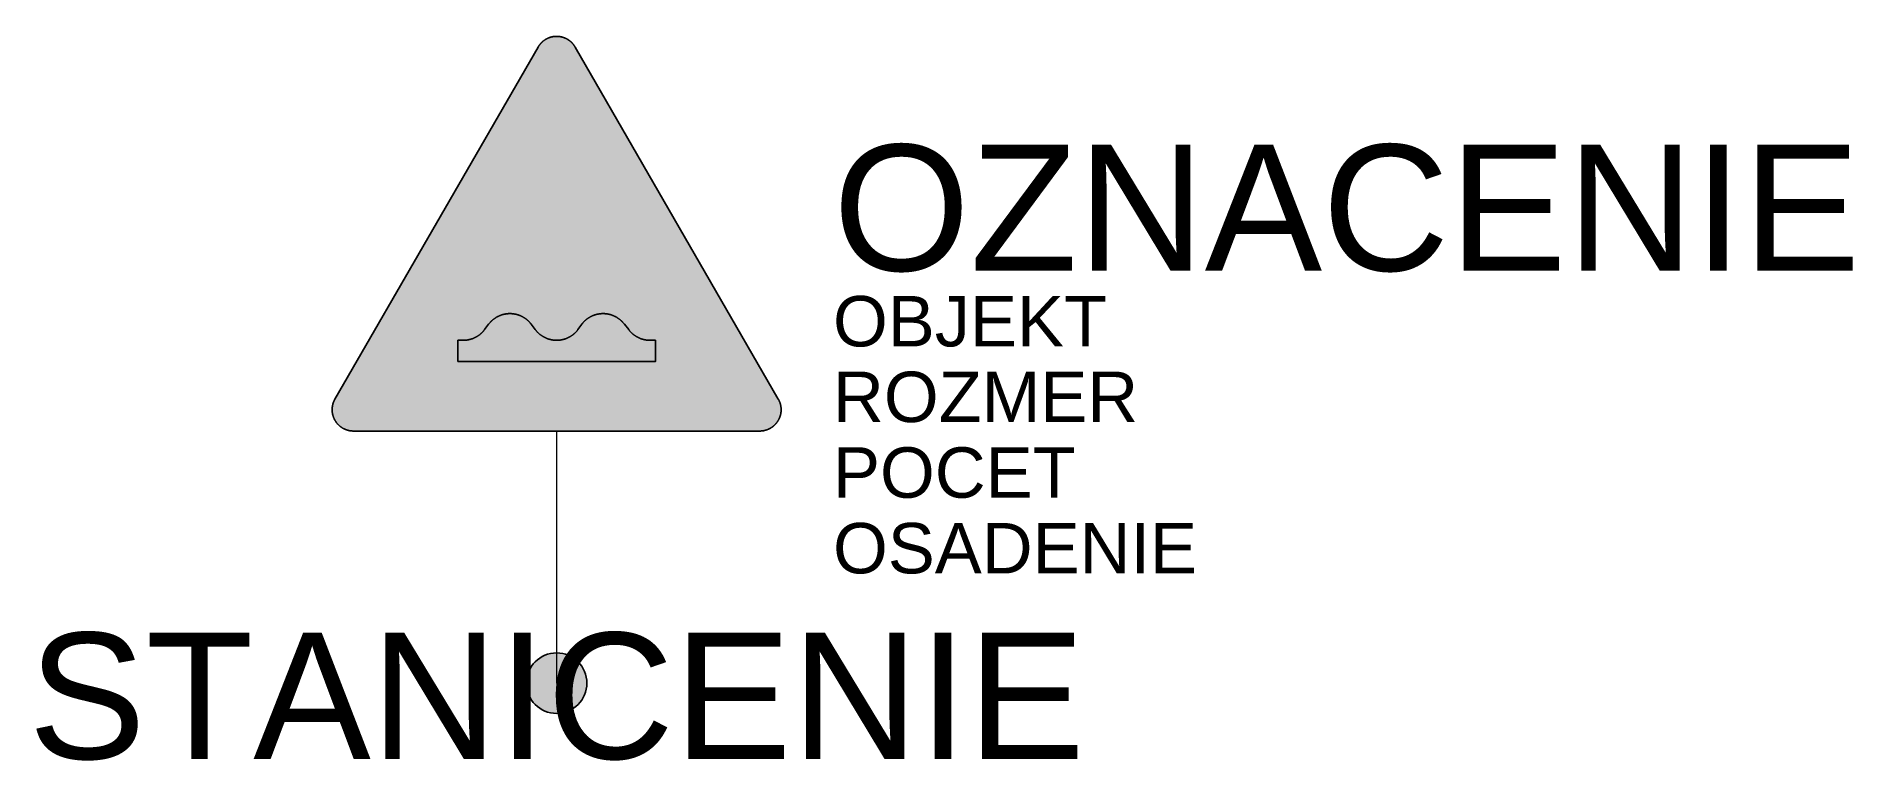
# Model space of a CAD drawing. Header units: metres. Extents: x -10.3 to 25.7, y -1.5 to 12.8.
import ezdxf
from ezdxf.enums import TextEntityAlignment as Align

# ---------------------------------------------------------------- set-up
doc = ezdxf.new("R2010")
doc.units = ezdxf.units.M
doc.layers.get('Defpoints').update_dxf_attribs({"color": 140, "lineweight": 5})
doc.styles.get("Standard").update_dxf_attribs({"font": 'arial.ttf'})

msp = doc.modelspace()

# ---------------------------------------------------------------- hatches: boundary and pattern name
at = {"true_color": 0xf1efea}
msp.add_hatch(color=7, dxfattribs=at).paths.add_polyline_path([(-4.029261, 5.000027), (-4.034526, 5.000048), (-4.039785, 5.000126), (-4.045041, 5.000279), (-4.0503, 5.000507), (-4.055481, 5.00081), (-4.06074, 5.001191), (-4.065921, 5.001572), (-4.071102, 5.002031), (-4.076283, 5.00264), (-4.081467, 5.003249), (-4.086648, 5.003858), (-4.091829, 5.00462), (-4.096935, 5.00546), (-4.102041, 5.006297), (-4.107144, 5.007212), (-4.11225, 5.008202), (-4.117356, 5.00927), (-4.122384, 5.010335), (-4.127415, 5.011556), (-4.132443, 5.012774), (-4.137474, 5.01407), (-4.142502, 5.015441), (-4.147455, 5.016812), (-4.152408, 5.018261), (-4.157361, 5.01986), (-4.162239, 5.021384), (-4.167114, 5.023061), (-4.171992, 5.024813), (-4.176867, 5.026568), (-4.18167, 5.028395), (-4.18647, 5.0303), (-4.19127, 5.032205), (-4.195995, 5.034263), (-4.200795, 5.036321), (-4.205442, 5.038379), (-4.210167, 5.040587), (-4.214817, 5.042798), (-4.219464, 5.045084), (-4.224036, 5.047445), (-4.228608, 5.049884), (-4.23318, 5.052323), (-4.237677, 5.054837), (-4.242171, 5.057429), (-4.24659, 5.060096), (-4.251012, 5.062763), (-4.255431, 5.065505), (-4.259775, 5.068247), (-4.264116, 5.071145), (-4.26846, 5.07404), (-4.272729, 5.07701), (-4.27692, 5.079983), (-4.281111, 5.083106), (-4.285302, 5.086232), (-4.289415, 5.089355), (-4.293531, 5.092631), (-4.297569, 5.09591), (-4.301607, 5.099186), (-4.30557, 5.102615), (-4.309533, 5.106044), (-4.313418, 5.109548), (-4.317228, 5.113055), (-4.321116, 5.116634), (-4.324848, 5.120294), (-4.328583, 5.124026), (-4.332315, 5.127761), (-4.335975, 5.131571), (-4.339554, 5.135381), (-4.343061, 5.139191), (-4.346565, 5.143154), (-4.349994, 5.147039), (-4.353423, 5.151077), (-4.356699, 5.15504), (-4.360053, 5.159078), (-4.363254, 5.163194), (-4.366455, 5.167307), (-4.369578, 5.171498), (-4.372626, 5.175689), (-4.375599, 5.179958), (-4.378569, 5.184149), (-4.381464, 5.188493), (-4.384362, 5.192834), (-4.387104, 5.197178), (-4.389846, 5.201597), (-4.392591, 5.206019), (-4.39518, 5.210438), (-4.397772, 5.214932), (-4.400286, 5.219429), (-4.402725, 5.224001), (-4.405164, 5.228573), (-4.407525, 5.233145), (-4.409811, 5.237792), (-4.412022, 5.242442), (-4.41423, 5.247167), (-4.416366, 5.251814), (-4.418421, 5.256614), (-4.420404, 5.261339), (-4.422384, 5.266139), (-4.424214, 5.270939), (-4.426041, 5.275742), (-4.427871, 5.280617), (-4.429548, 5.285495), (-4.431225, 5.29037), (-4.432824, 5.295248), (-4.434348, 5.300201), (-4.435797, 5.305154), (-4.437243, 5.310182), (-4.438539, 5.315135), (-4.439835, 5.320166), (-4.441131, 5.325194), (-4.442274, 5.330225), (-4.443339, 5.335253), (-4.444407, 5.340359), (-4.445397, 5.345465), (-4.446312, 5.350568), (-4.447227, 5.355674), (-4.447989, 5.360855), (-4.448751, 5.365961), (-4.449435, 5.371142), (-4.450044, 5.376326), (-4.450578, 5.381507), (-4.451037, 5.386688), (-4.451493, 5.391869), (-4.451799, 5.397128), (-4.452102, 5.402309), (-4.45233, 5.407568), (-4.452483, 5.412824), (-4.452636, 5.418083), (-4.452636, 5.423339), (-4.452636, 5.426768), (-4.452561, 5.430275), (-4.452483, 5.433779), (-4.452408, 5.437208), (-4.452255, 5.440715), (-4.452102, 5.444219), (-4.451949, 5.447648), (-4.451721, 5.451152), (-4.451493, 5.454581), (-4.451187, 5.45801), (-4.450884, 5.461517), (-4.450578, 5.464946), (-4.450197, 5.468375), (-4.449816, 5.471804), (-4.449435, 5.475308), (-4.448979, 5.478737), (-4.44852, 5.482166), (-4.448064, 5.485595), (-4.44753, 5.488949), (-4.446921, 5.492378), (-4.446387, 5.495807), (-4.445778, 5.499236), (-4.445169, 5.502587), (-4.444482, 5.506016), (-4.443798, 5.50937), (-4.443036, 5.512799), (-4.442349, 5.516153), (-4.441587, 5.519504), (-4.44075, 5.522858), (-4.43991, 5.526209), (-4.439073, 5.529563), (-4.438158, 5.532917), (-4.437321, 5.536268), (-4.436328, 5.539544), (-4.435416, 5.542898), (-4.434423, 5.546174), (-4.433358, 5.549528), (-4.432368, 5.552804), (-4.4313, 5.55608), (-4.430157, 5.559356), (-4.429014, 5.562635), (-4.427871, 5.565833), (-4.426728, 5.569112), (-4.42551, 5.572388), (-4.424289, 5.575589), (-4.422993, 5.578787), (-4.421775, 5.582066), (-4.420404, 5.585264), (-4.419108, 5.58839), (-4.417737, 5.591591), (-4.416366, 5.594789), (-4.414917, 5.597915), (-4.413468, 5.601116), (-4.412022, 5.604239), (-4.410498, 5.607362), (-4.408974, 5.610488), (-4.40745, 5.613611), (-4.405848, 5.616659), (-4.404249, 5.619785), (-4.40265, 5.622833), (-4.400973, 5.625881), (-4.399371, 5.628929), (-4.397619, 5.631977), (-4.395942, 5.635025), (-0.366591, 12.613952), (-0.364887, 12.616925), (-0.363135, 12.619898), (-0.361305, 12.622868), (-0.359478, 12.625841), (-0.357648, 12.628811), (-0.355743, 12.631709), (-0.353838, 12.634604), (-0.351933, 12.637499), (-0.350028, 12.640394), (-0.348048, 12.643214), (-0.346065, 12.646109), (-0.344085, 12.648929), (-0.342027, 12.651749), (-0.339969, 12.654491), (-0.337911, 12.657311), (-0.335778, 12.660053), (-0.333645, 12.662798), (-0.331512, 12.665465), (-0.329379, 12.668207), (-0.327168, 12.670874), (-0.324957, 12.673541), (-0.322749, 12.676208), (-0.320538, 12.6788), (-0.318252, 12.681389), (-0.315966, 12.683981), (-0.31368, 12.686573), (-0.311319, 12.689087), (-0.308955, 12.691676), (-0.306594, 12.694115), (-0.304233, 12.696629), (-0.301794, 12.699146), (-0.299355, 12.701582), (-0.296916, 12.704021), (-0.294402, 12.706385), (-0.291963, 12.708821), (-0.289449, 12.711185), (-0.286935, 12.713546), (-0.284343, 12.715832), (-0.281754, 12.718196), (-0.279237, 12.720482), (-0.27657, 12.72269), (-0.273981, 12.724976), (-0.271314, 12.727187), (-0.268647, 12.729395), (-0.26598, 12.731606), (-0.263313, 12.733739), (-0.260568, 12.735872), (-0.257826, 12.738008), (-0.255084, 12.740141), (-0.252339, 12.742199), (-0.249519, 12.744254), (-0.246702, 12.746237), (-0.243882, 12.748295), (-0.241062, 12.750275), (-0.238167, 12.752255), (-0.235272, 12.75416), (-0.232374, 12.756065), (-0.229479, 12.75797), (-0.226584, 12.759875), (-0.223611, 12.761705), (-0.220641, 12.763535), (-0.217668, 12.765287), (-0.214698, 12.767114), (-0.211725, 12.768869), (-0.208677, 12.770543), (-0.205629, 12.772298), (-0.202581, 12.773972), (-0.199533, 12.775574), (-0.196485, 12.777251), (-0.193362, 12.77885), (-0.190236, 12.780374), (-0.187188, 12.781973), (-0.184065, 12.783497), (-0.180939, 12.784946), (-0.177741, 12.78647), (-0.174615, 12.787841), (-0.171492, 12.78929), (-0.168291, 12.790661), (-0.16509, 12.792032), (-0.161889, 12.793403), (-0.158691, 12.794699), (-0.15549, 12.795995), (-0.152289, 12.797213), (-0.149013, 12.798434), (-0.145812, 12.799652), (-0.142536, 12.800873), (-0.13926, 12.802016), (-0.135981, 12.803081), (-0.132705, 12.804224), (-0.129429, 12.805292), (-0.126153, 12.806357), (-0.122877, 12.80735), (-0.119523, 12.80834), (-0.116247, 12.80933), (-0.112893, 12.810245), (-0.109542, 12.81116), (-0.106263, 12.811997), (-0.102912, 12.812912), (-0.099558, 12.813674), (-0.096207, 12.814511), (-0.092778, 12.815273), (-0.089424, 12.816035), (-0.08607, 12.816722), (-0.082641, 12.817406), (-0.07929, 12.818093), (-0.075861, 12.818702), (-0.072507, 12.819311), (-0.069078, 12.819923), (-0.065649, 12.820454), (-0.06222, 12.820988), (-0.058791, 12.821447), (-0.055362, 12.821903), (-0.051933, 12.822359), (-0.048504, 12.822818), (-0.045075, 12.823199), (-0.041646, 12.823502), (-0.038142, 12.823883), (-0.034713, 12.824189), (-0.031284, 12.824417), (-0.027777, 12.824645), (-0.024348, 12.824876), (-0.020844, 12.825026), (-0.017415, 12.825257), (-0.013911, 12.825332), (-0.010482, 12.825485), (-0.006975, 12.82556), (-0.003471, 12.82556), (-0.000042, 12.82556), (0.003465, 12.82556), (0.006969, 12.82556), (0.010398, 12.825485), (0.013902, 12.825332), (0.017409, 12.825257), (0.020838, 12.825026), (0.024342, 12.824876), (0.027771, 12.824645), (0.0312, 12.824417), (0.034707, 12.824189), (0.038136, 12.823883), (0.041565, 12.823502), (0.045069, 12.823199), (0.048498, 12.822818), (0.051927, 12.822359), (0.055356, 12.821903), (0.058785, 12.821447), (0.062214, 12.820988), (0.065643, 12.820454), (0.069072, 12.819923), (0.072426, 12.819311), (0.075855, 12.818702), (0.079284, 12.818093), (0.082635, 12.817406), (0.086064, 12.816722), (0.089418, 12.816035), (0.092769, 12.815273), (0.096123, 12.814511), (0.099477, 12.813674), (0.102828, 12.812912), (0.106182, 12.811997), (0.109533, 12.81116), (0.112887, 12.810245), (0.116241, 12.80933), (0.119517, 12.80834), (0.122868, 12.80735), (0.126147, 12.806357), (0.129423, 12.805292), (0.132699, 12.804224), (0.135975, 12.803081), (0.139251, 12.802016), (0.14253, 12.800873), (0.145728, 12.799652), (0.149007, 12.798434), (0.152205, 12.797213), (0.155484, 12.795995), (0.158682, 12.794699), (0.161883, 12.793403), (0.165084, 12.792032), (0.168207, 12.790661), (0.171408, 12.78929), (0.174609, 12.787841), (0.177732, 12.78647), (0.180858, 12.784946), (0.183981, 12.783497), (0.187107, 12.781973), (0.19023, 12.780374), (0.193353, 12.77885), (0.196401, 12.777251), (0.199449, 12.775574), (0.202575, 12.773972), (0.205623, 12.772298), (0.208593, 12.770543), (0.211641, 12.768869), (0.214689, 12.767114), (0.217662, 12.765287), (0.220635, 12.763535), (0.223605, 12.761705), (0.2265, 12.759875), (0.229473, 12.75797), (0.232368, 12.756065), (0.235263, 12.75416), (0.238161, 12.752255), (0.240978, 12.750275), (0.243876, 12.748295), (0.246693, 12.746237), (0.249438, 12.744254), (0.252258, 12.742199), (0.255, 12.740141), (0.25782, 12.738008), (0.260562, 12.735872), (0.263229, 12.733739), (0.265974, 12.731606), (0.268641, 12.729395), (0.271308, 12.727187), (0.273897, 12.724976), (0.276564, 12.72269), (0.279156, 12.720482), (0.281745, 12.718196), (0.284337, 12.715832), (0.286851, 12.713546), (0.289443, 12.711185), (0.291957, 12.708821), (0.294396, 12.706385), (0.29691, 12.704021), (0.299349, 12.701582), (0.301788, 12.699146), (0.304149, 12.696629), (0.306588, 12.694115), (0.308949, 12.691676), (0.311313, 12.689087), (0.313599, 12.686573), (0.31596, 12.683981), (0.318246, 12.681389), (0.320457, 12.6788), (0.322743, 12.676208), (0.324951, 12.673541), (0.327162, 12.670874), (0.32937, 12.668207), (0.331506, 12.665465), (0.333639, 12.662798), (0.335772, 12.660053), (0.337905, 12.657311), (0.339963, 12.654491), (0.342021, 12.651749), (0.344001, 12.648929), (0.346059, 12.646109), (0.348039, 12.643214), (0.349944, 12.640394), (0.351927, 12.637499), (0.353832, 12.634604), (0.355737, 12.631709), (0.357564, 12.628811), (0.359469, 12.625841), (0.361299, 12.622868), (0.363051, 12.619898), (0.364881, 12.616925), (0.366558, 12.613877), (4.395909, 5.635025), (4.397613, 5.631977), (4.39929, 5.628929), (4.400967, 5.625881), (4.402641, 5.622833), (4.404243, 5.619785), (4.405842, 5.616659), (4.407444, 5.613611), (4.408968, 5.610488), (4.410492, 5.607362), (4.412016, 5.604239), (4.413462, 5.601116), (4.414911, 5.597915), (4.416282, 5.594789), (4.417731, 5.591591), (4.419102, 5.58839), (4.420398, 5.585264), (4.421691, 5.582066), (4.422987, 5.578787), (4.424283, 5.575589), (4.425501, 5.572388), (4.426722, 5.569112), (4.427865, 5.565833), (4.429008, 5.562635), (4.430151, 5.559356), (4.431216, 5.55608), (4.432284, 5.552804), (4.433352, 5.549528), (4.434342, 5.546174), (4.435332, 5.542898), (4.436322, 5.539544), (4.437237, 5.536268), (4.438152, 5.532917), (4.439067, 5.529563), (4.439904, 5.526209), (4.440741, 5.522858), (4.441503, 5.519504), (4.442265, 5.516153), (4.443027, 5.512799), (4.443714, 5.50937), (4.444476, 5.506016), (4.445085, 5.502587), (4.445772, 5.499236), (4.446306, 5.495807), (4.446915, 5.492378), (4.447449, 5.488949), (4.44798, 5.485595), (4.448514, 5.482166), (4.448973, 5.478737), (4.449354, 5.475308), (4.44981, 5.471804), (4.450191, 5.468375), (4.450572, 5.464946), (4.450878, 5.461517), (4.451181, 5.45801), (4.451409, 5.454581), (4.45164, 5.451152), (4.451868, 5.447648), (4.452096, 5.444219), (4.452249, 5.440715), (4.452324, 5.437208), (4.452477, 5.433779), (4.452552, 5.430275), (4.452552, 5.426768), (4.452552, 5.423339), (4.452552, 5.418083), (4.452477, 5.412824), (4.452324, 5.407568), (4.452096, 5.402309), (4.45179, 5.397128), (4.451409, 5.391869), (4.451028, 5.386688), (4.450497, 5.381507), (4.449963, 5.376326), (4.449354, 5.371142), (4.448667, 5.365961), (4.44798, 5.360855), (4.447143, 5.355674), (4.446306, 5.350568), (4.445391, 5.345465), (4.444401, 5.340359), (4.443333, 5.335253), (4.44219, 5.330225), (4.441047, 5.325194), (4.439829, 5.320166), (4.438533, 5.315135), (4.437162, 5.310182), (4.435788, 5.305154), (4.434264, 5.300201), (4.43274, 5.295248), (4.431141, 5.29037), (4.429542, 5.285495), (4.427787, 5.280617), (4.426035, 5.275742), (4.424208, 5.270939), (4.422303, 5.266139), (4.420398, 5.261339), (4.41834, 5.256614), (4.416282, 5.251814), (4.414149, 5.247167), (4.412016, 5.242442), (4.40973, 5.237792), (4.407444, 5.233145), (4.405158, 5.228573), (4.402719, 5.224001), (4.40028, 5.219429), (4.397766, 5.214932), (4.395174, 5.210438), (4.392507, 5.206019), (4.38984, 5.201597), (4.387098, 5.197178), (4.384278, 5.192834), (4.381458, 5.188493), (4.378563, 5.184149), (4.37559, 5.179958), (4.37262, 5.175689), (4.369494, 5.171498), (4.366371, 5.167307), (4.363248, 5.163194), (4.359969, 5.159078), (4.356693, 5.15504), (4.353417, 5.151077), (4.349988, 5.147039), (4.346559, 5.143154), (4.343055, 5.139191), (4.339548, 5.135381), (4.335966, 5.131571), (4.332309, 5.127761), (4.328577, 5.124026), (4.324842, 5.120294), (4.321107, 5.116634), (4.317222, 5.113055), (4.313412, 5.109548), (4.309449, 5.106044), (4.305564, 5.102615), (4.301526, 5.099186), (4.297563, 5.09591), (4.293525, 5.092631), (4.289409, 5.089355), (4.285293, 5.086232), (4.281102, 5.083106), (4.276911, 5.079983), (4.272645, 5.07701), (4.268379, 5.07404), (4.26411, 5.071145), (4.259766, 5.068247), (4.255425, 5.065505), (4.251003, 5.062763), (4.246584, 5.060096), (4.242165, 5.057429), (4.237668, 5.054837), (4.233174, 5.052323), (4.228602, 5.049884), (4.22403, 5.047445), (4.21938, 5.045084), (4.214808, 5.042798), (4.210161, 5.040587), (4.205436, 5.038379), (4.200711, 5.036321), (4.195989, 5.034263), (4.191264, 5.032205), (4.186464, 5.0303), (4.181661, 5.028395), (4.176861, 5.026568), (4.171986, 5.024813), (4.167108, 5.023061), (4.16223, 5.021384), (4.157277, 5.01986), (4.152402, 5.018261), (4.147449, 5.016812), (4.142418, 5.015441), (4.137465, 5.01407), (4.132437, 5.012774), (4.127409, 5.011556), (4.122378, 5.010335), (4.117272, 5.00927), (4.112244, 5.008202), (4.107138, 5.007212), (4.102032, 5.006297), (4.096929, 5.00546), (4.091745, 5.00462), (4.086642, 5.003858), (4.081458, 5.003249), (4.076277, 5.00264), (4.071096, 5.002031), (4.065915, 5.001572), (4.060656, 5.001191), (4.055475, 5.00081), (4.050216, 5.000507), (4.045035, 5.000279), (4.039779, 5.000126), (4.03452, 5.000048), (4.029261, 4.999973)])
at = {"true_color": 0x9b9b9b}
h = msp.add_hatch(color=253, dxfattribs=at)
h.paths.add_polyline_path([(-4.029261, 5.158775), (-4.036128, 5.15885), (-4.042908, 5.159078), (-4.049613, 5.159537), (-4.056321, 5.160068), (-4.063026, 5.16083), (-4.069578, 5.161823), (-4.076133, 5.162888), (-4.08261, 5.164109), (-4.089009, 5.16548), (-4.095411, 5.167079), (-4.101735, 5.168756), (-4.107984, 5.170661), (-4.114155, 5.172641), (-4.120251, 5.174777), (-4.126272, 5.177063), (-4.13229, 5.179499), (-4.138158, 5.182091), (-4.144026, 5.184833), (-4.149741, 5.187653), (-4.155381, 5.190701), (-4.161018, 5.193827), (-4.166505, 5.197025), (-4.171914, 5.200454), (-4.177248, 5.203961), (-4.182432, 5.207543), (-4.187613, 5.211275), (-4.192641, 5.215163), (-4.197594, 5.219201), (-4.202472, 5.223239), (-4.207197, 5.227505), (-4.211844, 5.231774), (-4.216341, 5.236268), (-4.220835, 5.240765), (-4.225104, 5.245412), (-4.22937, 5.250215), (-4.233486, 5.255015), (-4.237446, 5.259968), (-4.241334, 5.264996), (-4.245066, 5.270177), (-4.248648, 5.275436), (-4.252155, 5.280695), (-4.255584, 5.286104), (-4.258782, 5.291666), (-4.261908, 5.297228), (-4.264956, 5.302868), (-4.267776, 5.308658), (-4.270518, 5.314451), (-4.27311, 5.320319), (-4.275546, 5.326337), (-4.277832, 5.332358), (-4.279968, 5.338454), (-4.281948, 5.344625), (-4.283853, 5.350874), (-4.28553, 5.357198), (-4.287129, 5.3636), (-4.2885, 5.369999), (-4.289721, 5.376476), (-4.290864, 5.383031), (-4.291779, 5.389661), (-4.292541, 5.396288), (-4.293072, 5.402996), (-4.293531, 5.409701), (-4.293759, 5.416481), (-4.293912, 5.423339), (-4.293834, 5.425475), (-4.293834, 5.427683), (-4.293834, 5.429816), (-4.293759, 5.432027), (-4.293684, 5.43416), (-4.293531, 5.436371), (-4.293453, 5.438504), (-4.293303, 5.440715), (-4.29315, 5.442848), (-4.292997, 5.445056), (-4.292769, 5.447192), (-4.292616, 5.449325), (-4.292388, 5.451458), (-4.29216, 5.453669), (-4.291854, 5.455802), (-4.291626, 5.457935), (-4.29132, 5.460068), (-4.291017, 5.462201), (-4.290711, 5.464337), (-4.29033, 5.46647), (-4.289949, 5.468603), (-4.289568, 5.470736), (-4.289187, 5.472869), (-4.288806, 5.475005), (-4.28835, 5.477138), (-4.287891, 5.479196), (-4.287435, 5.481329), (-4.286976, 5.483462), (-4.286445, 5.48552), (-4.285911, 5.487653), (-4.285377, 5.489711), (-4.284843, 5.491769), (-4.284309, 5.493902), (-4.2837, 5.49596), (-4.283091, 5.498015), (-4.282482, 5.500073), (-4.281873, 5.502206), (-4.281186, 5.504264), (-4.280499, 5.506247), (-4.279815, 5.508302), (-4.279128, 5.51036), (-4.278444, 5.512418), (-4.277682, 5.514476), (-4.27692, 5.516456), (-4.276158, 5.518514), (-4.275396, 5.520494), (-4.274556, 5.522477), (-4.273719, 5.524535), (-4.272879, 5.526515), (-4.272042, 5.528495), (-4.271205, 5.530478), (-4.27029, 5.532458), (-4.269375, 5.534441), (-4.26846, 5.536346), (-4.267545, 5.538326), (-4.266633, 5.540306), (-4.26564, 5.542211), (-4.26465, 5.544194), (-4.26366, 5.546099), (-4.26267, 5.548004), (-4.261602, 5.549909), (-4.260537, 5.551814), (-4.259469, 5.553719), (-4.258401, 5.555624), (-0.229092, 12.534575), (-0.22689, 12.538364), (-0.224604, 12.542096), (-0.22224, 12.545831), (-0.219801, 12.549488), (-0.217365, 12.553145), (-0.214773, 12.556727), (-0.212259, 12.560231), (-0.209592, 12.563738), (-0.206925, 12.567167), (-0.20418, 12.570518), (-0.201363, 12.573872), (-0.198543, 12.577148), (-0.195648, 12.580349), (-0.192675, 12.58355), (-0.189702, 12.586673), (-0.186654, 12.589721), (-0.183606, 12.592769), (-0.180483, 12.595742), (-0.177282, 12.598637), (-0.174081, 12.601457), (-0.170805, 12.604277), (-0.167529, 12.607019), (-0.164175, 12.609761), (-0.160824, 12.612353), (-0.157395, 12.614945), (-0.153888, 12.617459), (-0.150384, 12.619898), (-0.14688, 12.622334), (-0.143298, 12.624698), (-0.139641, 12.626984), (-0.135981, 12.629192), (-0.132324, 12.631403), (-0.128592, 12.633461), (-0.124782, 12.635519), (-0.121047, 12.637499), (-0.117162, 12.639479), (-0.113352, 12.641309), (-0.109464, 12.643139), (-0.105501, 12.644891), (-0.101616, 12.646568), (-0.097578, 12.648167), (-0.093615, 12.649691), (-0.089577, 12.651215), (-0.085539, 12.652664), (-0.081423, 12.653957), (-0.077307, 12.655253), (-0.073194, 12.656474), (-0.069078, 12.657692), (-0.064887, 12.65876), (-0.060696, 12.659825), (-0.05643, 12.66074), (-0.052239, 12.661655), (-0.04797, 12.662492), (-0.043704, 12.663179), (-0.03936, 12.663863), (-0.035094, 12.664475), (-0.03075, 12.665006), (-0.026406, 12.66554), (-0.021987, 12.665921), (-0.017643, 12.666227), (-0.013224, 12.66653), (-0.00888, 12.666683), (-0.004461, 12.666761), (-0.000042, 12.666836), (0.004377, 12.666761), (0.008799, 12.666683), (0.013218, 12.66653), (0.017637, 12.666227), (0.021981, 12.665921), (0.026325, 12.66554), (0.030666, 12.665006), (0.03501, 12.664475), (0.039354, 12.663863), (0.04362, 12.663179), (0.047889, 12.662492), (0.052155, 12.661655), (0.056424, 12.66074), (0.060615, 12.659825), (0.064881, 12.65876), (0.068997, 12.657692), (0.073188, 12.656474), (0.077301, 12.655253), (0.081417, 12.653957), (0.08553, 12.652664), (0.089571, 12.651215), (0.093609, 12.649691), (0.097572, 12.648167), (0.101532, 12.646568), (0.105495, 12.644891), (0.109458, 12.643139), (0.113343, 12.641309), (0.117153, 12.639479), (0.120963, 12.637499), (0.124773, 12.635519), (0.128583, 12.633461), (0.132243, 12.631403), (0.135975, 12.629192), (0.139632, 12.626984), (0.143214, 12.624698), (0.146796, 12.622334), (0.150378, 12.619898), (0.153882, 12.617459), (0.157311, 12.614945), (0.16074, 12.612353), (0.164169, 12.609761), (0.167523, 12.607019), (0.170799, 12.604277), (0.174075, 12.601457), (0.177276, 12.598637), (0.180477, 12.595742), (0.1836, 12.592769), (0.186648, 12.589721), (0.189696, 12.586673), (0.192669, 12.58355), (0.195639, 12.580349), (0.198537, 12.577148), (0.201354, 12.573872), (0.204174, 12.570518), (0.206919, 12.567167), (0.209586, 12.563738), (0.212253, 12.560231), (0.214842, 12.556727), (0.217356, 12.553145), (0.219795, 12.549488), (0.222234, 12.545831), (0.224595, 12.542096), (0.226881, 12.538364), (0.229167, 12.534554), (4.258443, 5.555651), (4.259463, 5.553719), (4.260528, 5.551814), (4.261596, 5.549909), (4.262664, 5.548004), (4.263654, 5.546099), (4.264644, 5.544194), (4.265634, 5.542211), (4.266549, 5.540306), (4.267539, 5.538326), (4.268454, 5.536346), (4.269369, 5.534441), (4.270284, 5.532458), (4.271196, 5.530478), (4.272036, 5.528495), (4.272873, 5.526515), (4.273713, 5.524535), (4.27455, 5.522477), (4.275312, 5.520494), (4.276149, 5.518514), (4.276911, 5.516456), (4.277673, 5.514476), (4.27836, 5.512418), (4.279122, 5.51036), (4.279809, 5.508302), (4.280493, 5.506247), (4.28118, 5.504264), (4.281789, 5.502206), (4.282476, 5.500073), (4.283085, 5.498015), (4.283694, 5.49596), (4.284228, 5.493902), (4.284837, 5.491769), (4.285371, 5.489711), (4.285905, 5.487653), (4.286436, 5.48552), (4.286895, 5.483462), (4.287429, 5.481329), (4.287885, 5.479196), (4.288341, 5.477138), (4.288722, 5.475005), (4.289181, 5.472869), (4.289562, 5.470736), (4.289943, 5.468603), (4.290324, 5.46647), (4.290627, 5.464337), (4.290933, 5.462201), (4.291239, 5.460068), (4.291542, 5.457935), (4.291848, 5.455802), (4.292076, 5.453669), (4.292304, 5.451458), (4.292532, 5.449325), (4.292763, 5.447192), (4.292913, 5.445056), (4.293144, 5.442848), (4.293294, 5.440715), (4.293372, 5.438504), (4.293525, 5.436371), (4.2936, 5.43416), (4.293675, 5.432027), (4.293753, 5.429816), (4.293828, 5.427683), (4.293828, 5.425475), (4.293828, 5.423339), (4.293753, 5.416481), (4.293525, 5.409701), (4.293066, 5.402996), (4.292457, 5.396288), (4.291695, 5.389661), (4.29078, 5.383031), (4.289715, 5.376476), (4.288494, 5.369999), (4.287048, 5.3636), (4.285524, 5.357198), (4.283769, 5.350874), (4.281942, 5.344625), (4.279959, 5.338454), (4.277751, 5.332358), (4.275465, 5.326337), (4.273026, 5.320319), (4.270434, 5.314451), (4.267767, 5.308658), (4.264872, 5.302868), (4.261902, 5.297228), (4.258776, 5.291666), (4.2555, 5.286104), (4.252146, 5.280695), (4.248642, 5.275436), (4.24506, 5.270177), (4.24125, 5.264996), (4.23744, 5.259968), (4.233402, 5.255015), (4.229286, 5.250215), (4.225095, 5.245412), (4.220754, 5.240765), (4.216332, 5.236268), (4.211838, 5.231774), (4.207188, 5.227505), (4.202388, 5.223239), (4.197588, 5.219201), (4.192635, 5.215163), (4.187529, 5.211275), (4.182423, 5.207543), (4.177167, 5.203961), (4.171833, 5.200454), (4.166421, 5.197025), (4.160937, 5.193827), (4.155372, 5.190701), (4.149735, 5.187653), (4.143942, 5.184833), (4.138152, 5.182091), (4.132284, 5.179499), (4.126266, 5.177063), (4.120245, 5.174777), (4.114149, 5.172641), (4.107978, 5.170661), (4.101729, 5.168756), (4.095405, 5.167079), (4.089003, 5.16548), (4.082601, 5.164109), (4.076124, 5.162888), (4.069572, 5.161823), (4.062942, 5.16083), (4.056312, 5.160068), (4.049607, 5.159537), (4.042902, 5.159078), (4.036119, 5.15885), (4.029261, 5.158775)])
h.paths.add_polyline_path([(-3.11268, 5.952527), (0.000015, 11.34395), (3.112755, 5.952527)], flags=16)
msp.add_hatch(color=253, dxfattribs=at).paths.add_polyline_path([(-1.957902, 6.37586), (-1.957902, 6.799193), (-1.852068, 6.799193), (-1.84431, 6.799208), (-1.836537, 6.799361), (-1.828764, 6.799664), (-1.820994, 6.800045), (-1.813296, 6.800579), (-1.805523, 6.801188), (-1.797828, 6.80195), (-1.790208, 6.80279), (-1.782513, 6.80378), (-1.774893, 6.804845), (-1.767348, 6.805988), (-1.759728, 6.807284), (-1.752183, 6.808655), (-1.744716, 6.810179), (-1.737174, 6.811781), (-1.729704, 6.813458), (-1.722315, 6.815285), (-1.714923, 6.817268), (-1.707531, 6.819248), (-1.700217, 6.821381), (-1.692978, 6.823667), (-1.685661, 6.826031), (-1.6785, 6.828467), (-1.671336, 6.830984), (-1.664172, 6.833651), (-1.657086, 6.836393), (-1.65, 6.839288), (-1.642989, 6.842183), (-1.636056, 6.845231), (-1.62912, 6.848432), (-1.622262, 6.851633), (-1.615482, 6.854987), (-1.608699, 6.858491), (-1.601919, 6.861995), (-1.595289, 6.865655), (-1.588659, 6.869387), (-1.582107, 6.873197), (-1.575552, 6.87716), (-1.569075, 6.881198), (-1.562676, 6.885314), (-1.556349, 6.889505), (-1.550103, 6.893771), (-1.543854, 6.89819), (-1.53768, 6.902687), (-1.531584, 6.907259), (-1.525566, 6.911906), (-1.519545, 6.916709), (-1.513677, 6.921509), (-1.507812, 6.926462), (-1.502019, 6.93149), (-1.496304, 6.936596), (-1.490667, 6.941777), (-1.485102, 6.947111), (-1.479618, 6.952445), (-1.474206, 6.957932), (-1.468797, 6.963494), (-1.463538, 6.969134), (-1.458357, 6.974849), (-1.453176, 6.980639), (-1.448145, 6.986507), (-1.443192, 6.99245), (-1.438317, 6.998471), (-1.433517, 7.004642), (-1.428792, 7.010816), (-1.349358, 7.116692), (-1.344666, 7.12283), (-1.339866, 7.129001), (-1.334988, 7.135022), (-1.330035, 7.140965), (-1.324932, 7.146908), (-1.319826, 7.152698), (-1.314645, 7.158413), (-1.309386, 7.164053), (-1.303977, 7.16954), (-1.298565, 7.175027), (-1.293078, 7.180361), (-1.287516, 7.185695), (-1.281879, 7.190876), (-1.276164, 7.195982), (-1.270371, 7.20101), (-1.264503, 7.205963), (-1.258638, 7.210841), (-1.252617, 7.215563), (-1.246596, 7.220213), (-1.2405, 7.224785), (-1.234329, 7.229279), (-1.22808, 7.233701), (-1.221831, 7.237967), (-1.215432, 7.242233), (-1.20903, 7.246349), (-1.202631, 7.250312), (-1.196076, 7.254275), (-1.189524, 7.258085), (-1.182894, 7.261817), (-1.176189, 7.265474), (-1.169484, 7.269056), (-1.162701, 7.272485), (-1.155918, 7.275839), (-1.14906, 7.27904), (-1.142127, 7.282238), (-1.135116, 7.285286), (-1.128105, 7.288259), (-1.121097, 7.291079), (-1.114008, 7.293821), (-1.106847, 7.296488), (-1.099683, 7.29908), (-1.092444, 7.301519), (-1.085205, 7.303805), (-1.077891, 7.306091), (-1.070574, 7.308224), (-1.06326, 7.310282), (-1.055868, 7.312187), (-1.048401, 7.314014), (-1.040934, 7.315691), (-1.033467, 7.31729), (-1.025997, 7.318814), (-1.018455, 7.320188), (-1.010835, 7.321481), (-1.003215, 7.322702), (-0.995595, 7.323767), (-0.987975, 7.324682), (-0.980277, 7.325522), (-0.972582, 7.326284), (-0.964887, 7.326893), (-0.957189, 7.327427), (-0.949416, 7.327808), (-0.941646, 7.328111), (-0.933873, 7.328264), (-0.9261, 7.328339), (-0.918252, 7.328264), (-0.910479, 7.328111), (-0.902706, 7.327808), (-0.894933, 7.327427), (-0.887238, 7.326893), (-0.879543, 7.326284), (-0.871845, 7.325522), (-0.86415, 7.324682), (-0.85653, 7.323767), (-0.84891, 7.322702), (-0.84129, 7.321481), (-0.833745, 7.320188), (-0.826125, 7.318814), (-0.818658, 7.31729), (-0.811191, 7.315691), (-0.803724, 7.314014), (-0.796254, 7.312187), (-0.788865, 7.310282), (-0.781548, 7.308224), (-0.774234, 7.306091), (-0.766917, 7.303805), (-0.759678, 7.301519), (-0.752439, 7.29908), (-0.745278, 7.296488), (-0.738114, 7.293821), (-0.731028, 7.291079), (-0.724017, 7.288259), (-0.717006, 7.285286), (-0.709998, 7.282238), (-0.703062, 7.27904), (-0.696204, 7.275839), (-0.689424, 7.272485), (-0.682641, 7.269056), (-0.675936, 7.265474), (-0.669231, 7.261817), (-0.662601, 7.258085), (-0.656046, 7.254275), (-0.649494, 7.250312), (-0.643092, 7.246349), (-0.636693, 7.242233), (-0.630291, 7.237967), (-0.624042, 7.233701), (-0.617796, 7.229279), (-0.611622, 7.224785), (-0.605526, 7.220213), (-0.599508, 7.215563), (-0.593487, 7.210841), (-0.587619, 7.205963), (-0.581751, 7.20101), (-0.575961, 7.195982), (-0.570246, 7.190876), (-0.564606, 7.185695), (-0.559044, 7.180361), (-0.553557, 7.175027), (-0.548148, 7.16954), (-0.542814, 7.164053), (-0.53748, 7.158413), (-0.532299, 7.152698), (-0.527193, 7.146908), (-0.522087, 7.140965), (-0.517134, 7.135022), (-0.512259, 7.129001), (-0.507456, 7.12283), (-0.502734, 7.116656), (-0.423318, 7.010861), (-0.418608, 7.004642), (-0.413808, 6.998471), (-0.40893, 6.99245), (-0.403977, 6.986507), (-0.398949, 6.980639), (-0.393768, 6.974849), (-0.388584, 6.969134), (-0.383328, 6.963494), (-0.377916, 6.957932), (-0.372507, 6.952445), (-0.36702, 6.947111), (-0.361458, 6.941777), (-0.355818, 6.936596), (-0.350103, 6.93149), (-0.344313, 6.926462), (-0.338445, 6.921509), (-0.332577, 6.916709), (-0.326559, 6.911906), (-0.320538, 6.907259), (-0.314442, 6.902687), (-0.308271, 6.89819), (-0.302022, 6.893771), (-0.295773, 6.889505), (-0.289449, 6.885314), (-0.283047, 6.881198), (-0.27657, 6.87716), (-0.270018, 6.873197), (-0.263466, 6.869387), (-0.256836, 6.865655), (-0.250206, 6.861995), (-0.243423, 6.858491), (-0.236643, 6.854987), (-0.22986, 6.851633), (-0.223002, 6.848432), (-0.216069, 6.845231), (-0.209133, 6.842183), (-0.202125, 6.839288), (-0.195036, 6.836393), (-0.18795, 6.833651), (-0.180789, 6.830984), (-0.173625, 6.828467), (-0.166461, 6.826031), (-0.159147, 6.823667), (-0.151908, 6.821381), (-0.144594, 6.819248), (-0.137202, 6.817268), (-0.12981, 6.815285), (-0.122418, 6.813458), (-0.114951, 6.811781), (-0.107406, 6.810179), (-0.099939, 6.808655), (-0.092397, 6.807284), (-0.084777, 6.805988), (-0.077232, 6.804845), (-0.069612, 6.80378), (-0.061917, 6.80279), (-0.054297, 6.80195), (-0.046599, 6.801188), (-0.038826, 6.800579), (-0.031131, 6.800045), (-0.023358, 6.799664), (-0.015585, 6.799361), (-0.007815, 6.799208), (-0.000042, 6.79913), (0.007806, 6.799208), (0.015579, 6.799361), (0.023352, 6.799664), (0.031047, 6.800045), (0.03882, 6.800579), (0.046518, 6.801188), (0.054213, 6.80195), (0.061908, 6.80279), (0.069528, 6.80378), (0.077148, 6.804845), (0.084768, 6.805988), (0.092313, 6.807284), (0.099858, 6.808655), (0.1074, 6.810179), (0.114867, 6.811781), (0.122337, 6.813458), (0.129804, 6.815285), (0.137196, 6.817268), (0.14451, 6.819248), (0.151824, 6.821381), (0.159141, 6.823667), (0.16638, 6.826031), (0.173619, 6.828467), (0.18078, 6.830984), (0.187944, 6.833651), (0.19503, 6.836393), (0.202041, 6.839288), (0.209052, 6.842183), (0.215985, 6.845231), (0.222921, 6.848432), (0.229779, 6.851633), (0.236637, 6.854987), (0.243417, 6.858491), (0.250122, 6.861995), (0.25683, 6.865655), (0.263457, 6.869387), (0.270012, 6.873197), (0.276489, 6.87716), (0.282966, 6.881198), (0.289365, 6.885314), (0.295692, 6.889505), (0.302016, 6.893771), (0.308265, 6.89819), (0.314436, 6.902687), (0.320532, 6.907259), (0.326553, 6.911906), (0.332496, 6.916709), (0.338439, 6.921509), (0.344307, 6.926462), (0.350097, 6.93149), (0.355737, 6.936596), (0.361452, 6.941777), (0.367014, 6.947111), (0.372501, 6.952445), (0.37791, 6.957932), (0.383244, 6.963494), (0.388578, 6.969134), (0.393759, 6.974849), (0.398865, 6.980639), (0.403896, 6.986507), (0.408924, 6.99245), (0.413802, 6.998471), (0.418602, 7.004642), (0.423327, 7.010816), (0.497433, 7.116692), (0.502116, 7.12283), (0.506916, 7.129001), (0.511794, 7.135022), (0.516822, 7.140965), (0.521853, 7.146908), (0.526959, 7.152698), (0.53214, 7.158413), (0.537474, 7.164053), (0.542808, 7.16954), (0.548217, 7.175027), (0.553704, 7.180361), (0.559266, 7.185695), (0.564906, 7.190876), (0.570621, 7.195982), (0.576411, 7.20101), (0.582279, 7.205963), (0.588222, 7.210841), (0.594165, 7.215563), (0.600186, 7.220213), (0.606282, 7.224785), (0.612453, 7.229279), (0.618702, 7.233701), (0.625026, 7.237967), (0.631353, 7.242233), (0.637752, 7.246349), (0.644229, 7.250312), (0.650706, 7.254275), (0.657261, 7.258085), (0.663888, 7.261817), (0.670596, 7.265474), (0.677301, 7.269056), (0.684081, 7.272485), (0.690864, 7.275839), (0.697797, 7.27904), (0.704655, 7.282238), (0.711666, 7.285286), (0.718677, 7.288259), (0.725688, 7.291079), (0.732774, 7.293821), (0.739938, 7.296488), (0.747099, 7.29908), (0.754338, 7.301519), (0.761577, 7.303805), (0.768894, 7.306091), (0.776208, 7.308224), (0.783522, 7.310282), (0.790914, 7.312187), (0.798381, 7.314014), (0.805851, 7.315691), (0.813318, 7.31729), (0.82086, 7.318814), (0.828405, 7.320188), (0.83595, 7.321481), (0.84357, 7.322702), (0.85119, 7.323767), (0.85881, 7.324682), (0.866505, 7.325522), (0.8742, 7.326284), (0.881898, 7.326893), (0.889593, 7.327427), (0.897366, 7.327808), (0.905139, 7.328111), (0.912912, 7.328264), (0.92076, 7.328339), (0.928533, 7.328264), (0.936303, 7.328111), (0.944076, 7.327808), (0.951849, 7.327427), (0.959544, 7.326893), (0.967242, 7.326284), (0.974937, 7.325522), (0.982635, 7.324682), (0.990255, 7.323767), (0.997875, 7.322702), (1.005495, 7.321481), (1.013115, 7.320188), (1.020657, 7.318814), (1.028124, 7.31729), (1.035669, 7.315691), (1.043061, 7.314014), (1.050528, 7.312187), (1.05792, 7.310282), (1.065234, 7.308224), (1.072626, 7.306091), (1.079865, 7.303805), (1.087104, 7.301519), (1.094343, 7.29908), (1.101507, 7.296488), (1.108668, 7.293821), (1.115754, 7.291079), (1.122765, 7.288259), (1.129776, 7.285286), (1.136787, 7.282238), (1.14372, 7.27904), (1.150578, 7.275839), (1.157361, 7.272485), (1.164141, 7.269056), (1.170849, 7.265474), (1.177554, 7.261817), (1.184184, 7.258085), (1.190736, 7.254275), (1.197288, 7.250312), (1.20369, 7.246349), (1.210092, 7.242233), (1.216491, 7.237967), (1.22274, 7.233701), (1.228989, 7.229279), (1.23516, 7.224785), (1.241256, 7.220213), (1.247277, 7.215563), (1.253295, 7.210841), (1.259163, 7.205963), (1.265031, 7.20101), (1.270821, 7.195982), (1.276536, 7.190876), (1.282176, 7.185695), (1.287738, 7.180361), (1.293225, 7.175027), (1.298634, 7.16954), (1.304046, 7.164053), (1.309302, 7.158413), (1.314486, 7.152698), (1.319589, 7.146908), (1.324695, 7.140965), (1.329648, 7.135022), (1.334526, 7.129001), (1.339326, 7.12283), (1.344051, 7.116656), (1.428765, 7.010861), (1.433433, 7.004642), (1.438233, 6.998471), (1.443186, 6.99245), (1.448139, 6.986507), (1.45317, 6.980639), (1.458273, 6.974849), (1.463532, 6.969134), (1.468791, 6.963494), (1.474125, 6.957932), (1.479534, 6.952445), (1.485021, 6.947111), (1.490658, 6.941777), (1.496298, 6.936596), (1.502013, 6.93149), (1.507728, 6.926462), (1.513596, 6.921509), (1.519539, 6.916709), (1.525482, 6.911906), (1.531503, 6.907259), (1.537674, 6.902687), (1.543848, 6.89819), (1.550019, 6.893771), (1.556343, 6.889505), (1.562667, 6.885314), (1.569069, 6.881198), (1.575546, 6.87716), (1.582023, 6.873197), (1.588575, 6.869387), (1.595205, 6.865655), (1.60191, 6.861995), (1.608618, 6.858491), (1.615398, 6.854987), (1.622256, 6.851633), (1.629114, 6.848432), (1.63605, 6.845231), (1.642983, 6.842183), (1.649994, 6.839288), (1.657005, 6.836393), (1.664166, 6.833651), (1.671252, 6.830984), (1.678416, 6.828467), (1.685655, 6.826031), (1.692894, 6.823667), (1.700208, 6.821381), (1.707525, 6.819248), (1.714917, 6.817268), (1.722306, 6.815285), (1.729698, 6.813458), (1.737165, 6.811781), (1.744635, 6.810179), (1.752177, 6.808655), (1.759722, 6.807284), (1.767264, 6.805988), (1.774884, 6.804845), (1.782504, 6.80378), (1.790124, 6.80279), (1.797822, 6.80195), (1.805517, 6.801188), (1.813215, 6.800579), (1.820985, 6.800045), (1.828683, 6.799664), (1.836456, 6.799361), (1.844226, 6.799208), (1.852077, 6.79913), (1.957932, 6.799193), (1.957932, 6.37586)])
h = msp.add_hatch(color=0)
h.dxf.hatch_style = 1
h.paths.add_polyline_path([(0.6, 0, 1), (-0.6, 0, 1)])

# ---------------------------------------------------------------- linework, layer by layer
at = {"lineweight": 9}
msp.add_line((0, 5), (0, 2.5), dxfattribs=at)
at = {"color": 0, "lineweight": 9}
msp.add_line((0, 2.5), (0, 0), dxfattribs=at)
at = {"color": 7, "true_color": 0xf1efea}
msp.add_lwpolyline([(-4.029261, 5.000027), (-4.034526, 5.000048), (-4.039785, 5.000126), (-4.045041, 5.000279), (-4.0503, 5.000507), (-4.055481, 5.00081), (-4.06074, 5.001191), (-4.065921, 5.001572), (-4.071102, 5.002031), (-4.076283, 5.00264), (-4.081467, 5.003249), (-4.086648, 5.003858), (-4.091829, 5.00462), (-4.096935, 5.00546), (-4.102041, 5.006297), (-4.107144, 5.007212), (-4.11225, 5.008202), (-4.117356, 5.00927), (-4.122384, 5.010335), (-4.127415, 5.011556), (-4.132443, 5.012774), (-4.137474, 5.01407), (-4.142502, 5.015441), (-4.147455, 5.016812), (-4.152408, 5.018261), (-4.157361, 5.01986), (-4.162239, 5.021384), (-4.167114, 5.023061), (-4.171992, 5.024813), (-4.176867, 5.026568), (-4.18167, 5.028395), (-4.18647, 5.0303), (-4.19127, 5.032205), (-4.195995, 5.034263), (-4.200795, 5.036321), (-4.205442, 5.038379), (-4.210167, 5.040587), (-4.214817, 5.042798), (-4.219464, 5.045084), (-4.224036, 5.047445), (-4.228608, 5.049884), (-4.23318, 5.052323), (-4.237677, 5.054837), (-4.242171, 5.057429), (-4.24659, 5.060096), (-4.251012, 5.062763), (-4.255431, 5.065505), (-4.259775, 5.068247), (-4.264116, 5.071145), (-4.26846, 5.07404), (-4.272729, 5.07701), (-4.27692, 5.079983), (-4.281111, 5.083106), (-4.285302, 5.086232), (-4.289415, 5.089355), (-4.293531, 5.092631), (-4.297569, 5.09591), (-4.301607, 5.099186), (-4.30557, 5.102615), (-4.309533, 5.106044), (-4.313418, 5.109548), (-4.317228, 5.113055), (-4.321116, 5.116634), (-4.324848, 5.120294), (-4.328583, 5.124026), (-4.332315, 5.127761), (-4.335975, 5.131571), (-4.339554, 5.135381), (-4.343061, 5.139191), (-4.346565, 5.143154), (-4.349994, 5.147039), (-4.353423, 5.151077), (-4.356699, 5.15504), (-4.360053, 5.159078), (-4.363254, 5.163194), (-4.366455, 5.167307), (-4.369578, 5.171498), (-4.372626, 5.175689), (-4.375599, 5.179958), (-4.378569, 5.184149), (-4.381464, 5.188493), (-4.384362, 5.192834), (-4.387104, 5.197178), (-4.389846, 5.201597), (-4.392591, 5.206019), (-4.39518, 5.210438), (-4.397772, 5.214932), (-4.400286, 5.219429), (-4.402725, 5.224001), (-4.405164, 5.228573), (-4.407525, 5.233145), (-4.409811, 5.237792), (-4.412022, 5.242442), (-4.41423, 5.247167), (-4.416366, 5.251814), (-4.418421, 5.256614), (-4.420404, 5.261339), (-4.422384, 5.266139), (-4.424214, 5.270939), (-4.426041, 5.275742), (-4.427871, 5.280617), (-4.429548, 5.285495), (-4.431225, 5.29037), (-4.432824, 5.295248), (-4.434348, 5.300201), (-4.435797, 5.305154), (-4.437243, 5.310182), (-4.438539, 5.315135), (-4.439835, 5.320166), (-4.441131, 5.325194), (-4.442274, 5.330225), (-4.443339, 5.335253), (-4.444407, 5.340359), (-4.445397, 5.345465), (-4.446312, 5.350568), (-4.447227, 5.355674), (-4.447989, 5.360855), (-4.448751, 5.365961), (-4.449435, 5.371142), (-4.450044, 5.376326), (-4.450578, 5.381507), (-4.451037, 5.386688), (-4.451493, 5.391869), (-4.451799, 5.397128), (-4.452102, 5.402309), (-4.45233, 5.407568), (-4.452483, 5.412824), (-4.452636, 5.418083), (-4.452636, 5.423339), (-4.452636, 5.426768), (-4.452561, 5.430275), (-4.452483, 5.433779), (-4.452408, 5.437208), (-4.452255, 5.440715), (-4.452102, 5.444219), (-4.451949, 5.447648), (-4.451721, 5.451152), (-4.451493, 5.454581), (-4.451187, 5.45801), (-4.450884, 5.461517), (-4.450578, 5.464946), (-4.450197, 5.468375), (-4.449816, 5.471804), (-4.449435, 5.475308), (-4.448979, 5.478737), (-4.44852, 5.482166), (-4.448064, 5.485595), (-4.44753, 5.488949), (-4.446921, 5.492378), (-4.446387, 5.495807), (-4.445778, 5.499236), (-4.445169, 5.502587), (-4.444482, 5.506016), (-4.443798, 5.50937), (-4.443036, 5.512799), (-4.442349, 5.516153), (-4.441587, 5.519504), (-4.44075, 5.522858), (-4.43991, 5.526209), (-4.439073, 5.529563), (-4.438158, 5.532917), (-4.437321, 5.536268), (-4.436328, 5.539544), (-4.435416, 5.542898), (-4.434423, 5.546174), (-4.433358, 5.549528), (-4.432368, 5.552804), (-4.4313, 5.55608), (-4.430157, 5.559356), (-4.429014, 5.562635), (-4.427871, 5.565833), (-4.426728, 5.569112), (-4.42551, 5.572388), (-4.424289, 5.575589), (-4.422993, 5.578787), (-4.421775, 5.582066), (-4.420404, 5.585264), (-4.419108, 5.58839), (-4.417737, 5.591591), (-4.416366, 5.594789), (-4.414917, 5.597915), (-4.413468, 5.601116), (-4.412022, 5.604239), (-4.410498, 5.607362), (-4.408974, 5.610488), (-4.40745, 5.613611), (-4.405848, 5.616659), (-4.404249, 5.619785), (-4.40265, 5.622833), (-4.400973, 5.625881), (-4.399371, 5.628929), (-4.397619, 5.631977), (-4.395942, 5.635025), (-0.366591, 12.613952), (-0.364887, 12.616925), (-0.363135, 12.619898), (-0.361305, 12.622868), (-0.359478, 12.625841), (-0.357648, 12.628811), (-0.355743, 12.631709), (-0.353838, 12.634604), (-0.351933, 12.637499), (-0.350028, 12.640394), (-0.348048, 12.643214), (-0.346065, 12.646109), (-0.344085, 12.648929), (-0.342027, 12.651749), (-0.339969, 12.654491), (-0.337911, 12.657311), (-0.335778, 12.660053), (-0.333645, 12.662798), (-0.331512, 12.665465), (-0.329379, 12.668207), (-0.327168, 12.670874), (-0.324957, 12.673541), (-0.322749, 12.676208), (-0.320538, 12.6788), (-0.318252, 12.681389), (-0.315966, 12.683981), (-0.31368, 12.686573), (-0.311319, 12.689087), (-0.308955, 12.691676), (-0.306594, 12.694115), (-0.304233, 12.696629), (-0.301794, 12.699146), (-0.299355, 12.701582), (-0.296916, 12.704021), (-0.294402, 12.706385), (-0.291963, 12.708821), (-0.289449, 12.711185), (-0.286935, 12.713546), (-0.284343, 12.715832), (-0.281754, 12.718196), (-0.279237, 12.720482), (-0.27657, 12.72269), (-0.273981, 12.724976), (-0.271314, 12.727187), (-0.268647, 12.729395), (-0.26598, 12.731606), (-0.263313, 12.733739), (-0.260568, 12.735872), (-0.257826, 12.738008), (-0.255084, 12.740141), (-0.252339, 12.742199), (-0.249519, 12.744254), (-0.246702, 12.746237), (-0.243882, 12.748295), (-0.241062, 12.750275), (-0.238167, 12.752255), (-0.235272, 12.75416), (-0.232374, 12.756065), (-0.229479, 12.75797), (-0.226584, 12.759875), (-0.223611, 12.761705), (-0.220641, 12.763535), (-0.217668, 12.765287), (-0.214698, 12.767114), (-0.211725, 12.768869), (-0.208677, 12.770543), (-0.205629, 12.772298), (-0.202581, 12.773972), (-0.199533, 12.775574), (-0.196485, 12.777251), (-0.193362, 12.77885), (-0.190236, 12.780374), (-0.187188, 12.781973), (-0.184065, 12.783497), (-0.180939, 12.784946), (-0.177741, 12.78647), (-0.174615, 12.787841), (-0.171492, 12.78929), (-0.168291, 12.790661), (-0.16509, 12.792032), (-0.161889, 12.793403), (-0.158691, 12.794699), (-0.15549, 12.795995), (-0.152289, 12.797213), (-0.149013, 12.798434), (-0.145812, 12.799652), (-0.142536, 12.800873), (-0.13926, 12.802016), (-0.135981, 12.803081), (-0.132705, 12.804224), (-0.129429, 12.805292), (-0.126153, 12.806357), (-0.122877, 12.80735), (-0.119523, 12.80834), (-0.116247, 12.80933), (-0.112893, 12.810245), (-0.109542, 12.81116), (-0.106263, 12.811997), (-0.102912, 12.812912), (-0.099558, 12.813674), (-0.096207, 12.814511), (-0.092778, 12.815273), (-0.089424, 12.816035), (-0.08607, 12.816722), (-0.082641, 12.817406), (-0.07929, 12.818093), (-0.075861, 12.818702), (-0.072507, 12.819311), (-0.069078, 12.819923), (-0.065649, 12.820454), (-0.06222, 12.820988), (-0.058791, 12.821447), (-0.055362, 12.821903), (-0.051933, 12.822359), (-0.048504, 12.822818), (-0.045075, 12.823199), (-0.041646, 12.823502), (-0.038142, 12.823883), (-0.034713, 12.824189), (-0.031284, 12.824417), (-0.027777, 12.824645), (-0.024348, 12.824876), (-0.020844, 12.825026), (-0.017415, 12.825257), (-0.013911, 12.825332), (-0.010482, 12.825485), (-0.006975, 12.82556), (-0.003471, 12.82556), (-0.000042, 12.82556), (0.003465, 12.82556), (0.006969, 12.82556), (0.010398, 12.825485), (0.013902, 12.825332), (0.017409, 12.825257), (0.020838, 12.825026), (0.024342, 12.824876), (0.027771, 12.824645), (0.0312, 12.824417), (0.034707, 12.824189), (0.038136, 12.823883), (0.041565, 12.823502), (0.045069, 12.823199), (0.048498, 12.822818), (0.051927, 12.822359), (0.055356, 12.821903), (0.058785, 12.821447), (0.062214, 12.820988), (0.065643, 12.820454), (0.069072, 12.819923), (0.072426, 12.819311), (0.075855, 12.818702), (0.079284, 12.818093), (0.082635, 12.817406), (0.086064, 12.816722), (0.089418, 12.816035), (0.092769, 12.815273), (0.096123, 12.814511), (0.099477, 12.813674), (0.102828, 12.812912), (0.106182, 12.811997), (0.109533, 12.81116), (0.112887, 12.810245), (0.116241, 12.80933), (0.119517, 12.80834), (0.122868, 12.80735), (0.126147, 12.806357), (0.129423, 12.805292), (0.132699, 12.804224), (0.135975, 12.803081), (0.139251, 12.802016), (0.14253, 12.800873), (0.145728, 12.799652), (0.149007, 12.798434), (0.152205, 12.797213), (0.155484, 12.795995), (0.158682, 12.794699), (0.161883, 12.793403), (0.165084, 12.792032), (0.168207, 12.790661), (0.171408, 12.78929), (0.174609, 12.787841), (0.177732, 12.78647), (0.180858, 12.784946), (0.183981, 12.783497), (0.187107, 12.781973), (0.19023, 12.780374), (0.193353, 12.77885), (0.196401, 12.777251), (0.199449, 12.775574), (0.202575, 12.773972), (0.205623, 12.772298), (0.208593, 12.770543), (0.211641, 12.768869), (0.214689, 12.767114), (0.217662, 12.765287), (0.220635, 12.763535), (0.223605, 12.761705), (0.2265, 12.759875), (0.229473, 12.75797), (0.232368, 12.756065), (0.235263, 12.75416), (0.238161, 12.752255), (0.240978, 12.750275), (0.243876, 12.748295), (0.246693, 12.746237), (0.249438, 12.744254), (0.252258, 12.742199), (0.255, 12.740141), (0.25782, 12.738008), (0.260562, 12.735872), (0.263229, 12.733739), (0.265974, 12.731606), (0.268641, 12.729395), (0.271308, 12.727187), (0.273897, 12.724976), (0.276564, 12.72269), (0.279156, 12.720482), (0.281745, 12.718196), (0.284337, 12.715832), (0.286851, 12.713546), (0.289443, 12.711185), (0.291957, 12.708821), (0.294396, 12.706385), (0.29691, 12.704021), (0.299349, 12.701582), (0.301788, 12.699146), (0.304149, 12.696629), (0.306588, 12.694115), (0.308949, 12.691676), (0.311313, 12.689087), (0.313599, 12.686573), (0.31596, 12.683981), (0.318246, 12.681389), (0.320457, 12.6788), (0.322743, 12.676208), (0.324951, 12.673541), (0.327162, 12.670874), (0.32937, 12.668207), (0.331506, 12.665465), (0.333639, 12.662798), (0.335772, 12.660053), (0.337905, 12.657311), (0.339963, 12.654491), (0.342021, 12.651749), (0.344001, 12.648929), (0.346059, 12.646109), (0.348039, 12.643214), (0.349944, 12.640394), (0.351927, 12.637499), (0.353832, 12.634604), (0.355737, 12.631709), (0.357564, 12.628811), (0.359469, 12.625841), (0.361299, 12.622868), (0.363051, 12.619898), (0.364881, 12.616925), (0.366558, 12.613877), (4.395909, 5.635025), (4.397613, 5.631977), (4.39929, 5.628929), (4.400967, 5.625881), (4.402641, 5.622833), (4.404243, 5.619785), (4.405842, 5.616659), (4.407444, 5.613611), (4.408968, 5.610488), (4.410492, 5.607362), (4.412016, 5.604239), (4.413462, 5.601116), (4.414911, 5.597915), (4.416282, 5.594789), (4.417731, 5.591591), (4.419102, 5.58839), (4.420398, 5.585264), (4.421691, 5.582066), (4.422987, 5.578787), (4.424283, 5.575589), (4.425501, 5.572388), (4.426722, 5.569112), (4.427865, 5.565833), (4.429008, 5.562635), (4.430151, 5.559356), (4.431216, 5.55608), (4.432284, 5.552804), (4.433352, 5.549528), (4.434342, 5.546174), (4.435332, 5.542898), (4.436322, 5.539544), (4.437237, 5.536268), (4.438152, 5.532917), (4.439067, 5.529563), (4.439904, 5.526209), (4.440741, 5.522858), (4.441503, 5.519504), (4.442265, 5.516153), (4.443027, 5.512799), (4.443714, 5.50937), (4.444476, 5.506016), (4.445085, 5.502587), (4.445772, 5.499236), (4.446306, 5.495807), (4.446915, 5.492378), (4.447449, 5.488949), (4.44798, 5.485595), (4.448514, 5.482166), (4.448973, 5.478737), (4.449354, 5.475308), (4.44981, 5.471804), (4.450191, 5.468375), (4.450572, 5.464946), (4.450878, 5.461517), (4.451181, 5.45801), (4.451409, 5.454581), (4.45164, 5.451152), (4.451868, 5.447648), (4.452096, 5.444219), (4.452249, 5.440715), (4.452324, 5.437208), (4.452477, 5.433779), (4.452552, 5.430275), (4.452552, 5.426768), (4.452552, 5.423339), (4.452552, 5.418083), (4.452477, 5.412824), (4.452324, 5.407568), (4.452096, 5.402309), (4.45179, 5.397128), (4.451409, 5.391869), (4.451028, 5.386688), (4.450497, 5.381507), (4.449963, 5.376326), (4.449354, 5.371142), (4.448667, 5.365961), (4.44798, 5.360855), (4.447143, 5.355674), (4.446306, 5.350568), (4.445391, 5.345465), (4.444401, 5.340359), (4.443333, 5.335253), (4.44219, 5.330225), (4.441047, 5.325194), (4.439829, 5.320166), (4.438533, 5.315135), (4.437162, 5.310182), (4.435788, 5.305154), (4.434264, 5.300201), (4.43274, 5.295248), (4.431141, 5.29037), (4.429542, 5.285495), (4.427787, 5.280617), (4.426035, 5.275742), (4.424208, 5.270939), (4.422303, 5.266139), (4.420398, 5.261339), (4.41834, 5.256614), (4.416282, 5.251814), (4.414149, 5.247167), (4.412016, 5.242442), (4.40973, 5.237792), (4.407444, 5.233145), (4.405158, 5.228573), (4.402719, 5.224001), (4.40028, 5.219429), (4.397766, 5.214932), (4.395174, 5.210438), (4.392507, 5.206019), (4.38984, 5.201597), (4.387098, 5.197178), (4.384278, 5.192834), (4.381458, 5.188493), (4.378563, 5.184149), (4.37559, 5.179958), (4.37262, 5.175689), (4.369494, 5.171498), (4.366371, 5.167307), (4.363248, 5.163194), (4.359969, 5.159078), (4.356693, 5.15504), (4.353417, 5.151077), (4.349988, 5.147039), (4.346559, 5.143154), (4.343055, 5.139191), (4.339548, 5.135381), (4.335966, 5.131571), (4.332309, 5.127761), (4.328577, 5.124026), (4.324842, 5.120294), (4.321107, 5.116634), (4.317222, 5.113055), (4.313412, 5.109548), (4.309449, 5.106044), (4.305564, 5.102615), (4.301526, 5.099186), (4.297563, 5.09591), (4.293525, 5.092631), (4.289409, 5.089355), (4.285293, 5.086232), (4.281102, 5.083106), (4.276911, 5.079983), (4.272645, 5.07701), (4.268379, 5.07404), (4.26411, 5.071145), (4.259766, 5.068247), (4.255425, 5.065505), (4.251003, 5.062763), (4.246584, 5.060096), (4.242165, 5.057429), (4.237668, 5.054837), (4.233174, 5.052323), (4.228602, 5.049884), (4.22403, 5.047445), (4.21938, 5.045084), (4.214808, 5.042798), (4.210161, 5.040587), (4.205436, 5.038379), (4.200711, 5.036321), (4.195989, 5.034263), (4.191264, 5.032205), (4.186464, 5.0303), (4.181661, 5.028395), (4.176861, 5.026568), (4.171986, 5.024813), (4.167108, 5.023061), (4.16223, 5.021384), (4.157277, 5.01986), (4.152402, 5.018261), (4.147449, 5.016812), (4.142418, 5.015441), (4.137465, 5.01407), (4.132437, 5.012774), (4.127409, 5.011556), (4.122378, 5.010335), (4.117272, 5.00927), (4.112244, 5.008202), (4.107138, 5.007212), (4.102032, 5.006297), (4.096929, 5.00546), (4.091745, 5.00462), (4.086642, 5.003858), (4.081458, 5.003249), (4.076277, 5.00264), (4.071096, 5.002031), (4.065915, 5.001572), (4.060656, 5.001191), (4.055475, 5.00081), (4.050216, 5.000507), (4.045035, 5.000279), (4.039779, 5.000126), (4.03452, 5.000048), (4.029261, 4.999973), (-4.029261, 5.000027)], dxfattribs=at)
at = {"color": 253, "true_color": 0x9b9b9b}
msp.add_lwpolyline([(-1.957902, 6.37586), (-1.957902, 6.799193), (-1.852068, 6.799193), (-1.84431, 6.799208), (-1.836537, 6.799361), (-1.828764, 6.799664), (-1.820994, 6.800045), (-1.813296, 6.800579), (-1.805523, 6.801188), (-1.797828, 6.80195), (-1.790208, 6.80279), (-1.782513, 6.80378), (-1.774893, 6.804845), (-1.767348, 6.805988), (-1.759728, 6.807284), (-1.752183, 6.808655), (-1.744716, 6.810179), (-1.737174, 6.811781), (-1.729704, 6.813458), (-1.722315, 6.815285), (-1.714923, 6.817268), (-1.707531, 6.819248), (-1.700217, 6.821381), (-1.692978, 6.823667), (-1.685661, 6.826031), (-1.6785, 6.828467), (-1.671336, 6.830984), (-1.664172, 6.833651), (-1.657086, 6.836393), (-1.65, 6.839288), (-1.642989, 6.842183), (-1.636056, 6.845231), (-1.62912, 6.848432), (-1.622262, 6.851633), (-1.615482, 6.854987), (-1.608699, 6.858491), (-1.601919, 6.861995), (-1.595289, 6.865655), (-1.588659, 6.869387), (-1.582107, 6.873197), (-1.575552, 6.87716), (-1.569075, 6.881198), (-1.562676, 6.885314), (-1.556349, 6.889505), (-1.550103, 6.893771), (-1.543854, 6.89819), (-1.53768, 6.902687), (-1.531584, 6.907259), (-1.525566, 6.911906), (-1.519545, 6.916709), (-1.513677, 6.921509), (-1.507812, 6.926462), (-1.502019, 6.93149), (-1.496304, 6.936596), (-1.490667, 6.941777), (-1.485102, 6.947111), (-1.479618, 6.952445), (-1.474206, 6.957932), (-1.468797, 6.963494), (-1.463538, 6.969134), (-1.458357, 6.974849), (-1.453176, 6.980639), (-1.448145, 6.986507), (-1.443192, 6.99245), (-1.438317, 6.998471), (-1.433517, 7.004642), (-1.428792, 7.010816), (-1.349358, 7.116692), (-1.344666, 7.12283), (-1.339866, 7.129001), (-1.334988, 7.135022), (-1.330035, 7.140965), (-1.324932, 7.146908), (-1.319826, 7.152698), (-1.314645, 7.158413), (-1.309386, 7.164053), (-1.303977, 7.16954), (-1.298565, 7.175027), (-1.293078, 7.180361), (-1.287516, 7.185695), (-1.281879, 7.190876), (-1.276164, 7.195982), (-1.270371, 7.20101), (-1.264503, 7.205963), (-1.258638, 7.210841), (-1.252617, 7.215563), (-1.246596, 7.220213), (-1.2405, 7.224785), (-1.234329, 7.229279), (-1.22808, 7.233701), (-1.221831, 7.237967), (-1.215432, 7.242233), (-1.20903, 7.246349), (-1.202631, 7.250312), (-1.196076, 7.254275), (-1.189524, 7.258085), (-1.182894, 7.261817), (-1.176189, 7.265474), (-1.169484, 7.269056), (-1.162701, 7.272485), (-1.155918, 7.275839), (-1.14906, 7.27904), (-1.142127, 7.282238), (-1.135116, 7.285286), (-1.128105, 7.288259), (-1.121097, 7.291079), (-1.114008, 7.293821), (-1.106847, 7.296488), (-1.099683, 7.29908), (-1.092444, 7.301519), (-1.085205, 7.303805), (-1.077891, 7.306091), (-1.070574, 7.308224), (-1.06326, 7.310282), (-1.055868, 7.312187), (-1.048401, 7.314014), (-1.040934, 7.315691), (-1.033467, 7.31729), (-1.025997, 7.318814), (-1.018455, 7.320188), (-1.010835, 7.321481), (-1.003215, 7.322702), (-0.995595, 7.323767), (-0.987975, 7.324682), (-0.980277, 7.325522), (-0.972582, 7.326284), (-0.964887, 7.326893), (-0.957189, 7.327427), (-0.949416, 7.327808), (-0.941646, 7.328111), (-0.933873, 7.328264), (-0.9261, 7.328339), (-0.918252, 7.328264), (-0.910479, 7.328111), (-0.902706, 7.327808), (-0.894933, 7.327427), (-0.887238, 7.326893), (-0.879543, 7.326284), (-0.871845, 7.325522), (-0.86415, 7.324682), (-0.85653, 7.323767), (-0.84891, 7.322702), (-0.84129, 7.321481), (-0.833745, 7.320188), (-0.826125, 7.318814), (-0.818658, 7.31729), (-0.811191, 7.315691), (-0.803724, 7.314014), (-0.796254, 7.312187), (-0.788865, 7.310282), (-0.781548, 7.308224), (-0.774234, 7.306091), (-0.766917, 7.303805), (-0.759678, 7.301519), (-0.752439, 7.29908), (-0.745278, 7.296488), (-0.738114, 7.293821), (-0.731028, 7.291079), (-0.724017, 7.288259), (-0.717006, 7.285286), (-0.709998, 7.282238), (-0.703062, 7.27904), (-0.696204, 7.275839), (-0.689424, 7.272485), (-0.682641, 7.269056), (-0.675936, 7.265474), (-0.669231, 7.261817), (-0.662601, 7.258085), (-0.656046, 7.254275), (-0.649494, 7.250312), (-0.643092, 7.246349), (-0.636693, 7.242233), (-0.630291, 7.237967), (-0.624042, 7.233701), (-0.617796, 7.229279), (-0.611622, 7.224785), (-0.605526, 7.220213), (-0.599508, 7.215563), (-0.593487, 7.210841), (-0.587619, 7.205963), (-0.581751, 7.20101), (-0.575961, 7.195982), (-0.570246, 7.190876), (-0.564606, 7.185695), (-0.559044, 7.180361), (-0.553557, 7.175027), (-0.548148, 7.16954), (-0.542814, 7.164053), (-0.53748, 7.158413), (-0.532299, 7.152698), (-0.527193, 7.146908), (-0.522087, 7.140965), (-0.517134, 7.135022), (-0.512259, 7.129001), (-0.507456, 7.12283), (-0.502734, 7.116656), (-0.423318, 7.010861), (-0.418608, 7.004642), (-0.413808, 6.998471), (-0.40893, 6.99245), (-0.403977, 6.986507), (-0.398949, 6.980639), (-0.393768, 6.974849), (-0.388584, 6.969134), (-0.383328, 6.963494), (-0.377916, 6.957932), (-0.372507, 6.952445), (-0.36702, 6.947111), (-0.361458, 6.941777), (-0.355818, 6.936596), (-0.350103, 6.93149), (-0.344313, 6.926462), (-0.338445, 6.921509), (-0.332577, 6.916709), (-0.326559, 6.911906), (-0.320538, 6.907259), (-0.314442, 6.902687), (-0.308271, 6.89819), (-0.302022, 6.893771), (-0.295773, 6.889505), (-0.289449, 6.885314), (-0.283047, 6.881198), (-0.27657, 6.87716), (-0.270018, 6.873197), (-0.263466, 6.869387), (-0.256836, 6.865655), (-0.250206, 6.861995), (-0.243423, 6.858491), (-0.236643, 6.854987), (-0.22986, 6.851633), (-0.223002, 6.848432), (-0.216069, 6.845231), (-0.209133, 6.842183), (-0.202125, 6.839288), (-0.195036, 6.836393), (-0.18795, 6.833651), (-0.180789, 6.830984), (-0.173625, 6.828467), (-0.166461, 6.826031), (-0.159147, 6.823667), (-0.151908, 6.821381), (-0.144594, 6.819248), (-0.137202, 6.817268), (-0.12981, 6.815285), (-0.122418, 6.813458), (-0.114951, 6.811781), (-0.107406, 6.810179), (-0.099939, 6.808655), (-0.092397, 6.807284), (-0.084777, 6.805988), (-0.077232, 6.804845), (-0.069612, 6.80378), (-0.061917, 6.80279), (-0.054297, 6.80195), (-0.046599, 6.801188), (-0.038826, 6.800579), (-0.031131, 6.800045), (-0.023358, 6.799664), (-0.015585, 6.799361), (-0.007815, 6.799208), (-0.000042, 6.79913), (0.007806, 6.799208), (0.015579, 6.799361), (0.023352, 6.799664), (0.031047, 6.800045), (0.03882, 6.800579), (0.046518, 6.801188), (0.054213, 6.80195), (0.061908, 6.80279), (0.069528, 6.80378), (0.077148, 6.804845), (0.084768, 6.805988), (0.092313, 6.807284), (0.099858, 6.808655), (0.1074, 6.810179), (0.114867, 6.811781), (0.122337, 6.813458), (0.129804, 6.815285), (0.137196, 6.817268), (0.14451, 6.819248), (0.151824, 6.821381), (0.159141, 6.823667), (0.16638, 6.826031), (0.173619, 6.828467), (0.18078, 6.830984), (0.187944, 6.833651), (0.19503, 6.836393), (0.202041, 6.839288), (0.209052, 6.842183), (0.215985, 6.845231), (0.222921, 6.848432), (0.229779, 6.851633), (0.236637, 6.854987), (0.243417, 6.858491), (0.250122, 6.861995), (0.25683, 6.865655), (0.263457, 6.869387), (0.270012, 6.873197), (0.276489, 6.87716), (0.282966, 6.881198), (0.289365, 6.885314), (0.295692, 6.889505), (0.302016, 6.893771), (0.308265, 6.89819), (0.314436, 6.902687), (0.320532, 6.907259), (0.326553, 6.911906), (0.332496, 6.916709), (0.338439, 6.921509), (0.344307, 6.926462), (0.350097, 6.93149), (0.355737, 6.936596), (0.361452, 6.941777), (0.367014, 6.947111), (0.372501, 6.952445), (0.37791, 6.957932), (0.383244, 6.963494), (0.388578, 6.969134), (0.393759, 6.974849), (0.398865, 6.980639), (0.403896, 6.986507), (0.408924, 6.99245), (0.413802, 6.998471), (0.418602, 7.004642), (0.423327, 7.010816), (0.497433, 7.116692), (0.502116, 7.12283), (0.506916, 7.129001), (0.511794, 7.135022), (0.516822, 7.140965), (0.521853, 7.146908), (0.526959, 7.152698), (0.53214, 7.158413), (0.537474, 7.164053), (0.542808, 7.16954), (0.548217, 7.175027), (0.553704, 7.180361), (0.559266, 7.185695), (0.564906, 7.190876), (0.570621, 7.195982), (0.576411, 7.20101), (0.582279, 7.205963), (0.588222, 7.210841), (0.594165, 7.215563), (0.600186, 7.220213), (0.606282, 7.224785), (0.612453, 7.229279), (0.618702, 7.233701), (0.625026, 7.237967), (0.631353, 7.242233), (0.637752, 7.246349), (0.644229, 7.250312), (0.650706, 7.254275), (0.657261, 7.258085), (0.663888, 7.261817), (0.670596, 7.265474), (0.677301, 7.269056), (0.684081, 7.272485), (0.690864, 7.275839), (0.697797, 7.27904), (0.704655, 7.282238), (0.711666, 7.285286), (0.718677, 7.288259), (0.725688, 7.291079), (0.732774, 7.293821), (0.739938, 7.296488), (0.747099, 7.29908), (0.754338, 7.301519), (0.761577, 7.303805), (0.768894, 7.306091), (0.776208, 7.308224), (0.783522, 7.310282), (0.790914, 7.312187), (0.798381, 7.314014), (0.805851, 7.315691), (0.813318, 7.31729), (0.82086, 7.318814), (0.828405, 7.320188), (0.83595, 7.321481), (0.84357, 7.322702), (0.85119, 7.323767), (0.85881, 7.324682), (0.866505, 7.325522), (0.8742, 7.326284), (0.881898, 7.326893), (0.889593, 7.327427), (0.897366, 7.327808), (0.905139, 7.328111), (0.912912, 7.328264), (0.92076, 7.328339), (0.928533, 7.328264), (0.936303, 7.328111), (0.944076, 7.327808), (0.951849, 7.327427), (0.959544, 7.326893), (0.967242, 7.326284), (0.974937, 7.325522), (0.982635, 7.324682), (0.990255, 7.323767), (0.997875, 7.322702), (1.005495, 7.321481), (1.013115, 7.320188), (1.020657, 7.318814), (1.028124, 7.31729), (1.035669, 7.315691), (1.043061, 7.314014), (1.050528, 7.312187), (1.05792, 7.310282), (1.065234, 7.308224), (1.072626, 7.306091), (1.079865, 7.303805), (1.087104, 7.301519), (1.094343, 7.29908), (1.101507, 7.296488), (1.108668, 7.293821), (1.115754, 7.291079), (1.122765, 7.288259), (1.129776, 7.285286), (1.136787, 7.282238), (1.14372, 7.27904), (1.150578, 7.275839), (1.157361, 7.272485), (1.164141, 7.269056), (1.170849, 7.265474), (1.177554, 7.261817), (1.184184, 7.258085), (1.190736, 7.254275), (1.197288, 7.250312), (1.20369, 7.246349), (1.210092, 7.242233), (1.216491, 7.237967), (1.22274, 7.233701), (1.228989, 7.229279), (1.23516, 7.224785), (1.241256, 7.220213), (1.247277, 7.215563), (1.253295, 7.210841), (1.259163, 7.205963), (1.265031, 7.20101), (1.270821, 7.195982), (1.276536, 7.190876), (1.282176, 7.185695), (1.287738, 7.180361), (1.293225, 7.175027), (1.298634, 7.16954), (1.304046, 7.164053), (1.309302, 7.158413), (1.314486, 7.152698), (1.319589, 7.146908), (1.324695, 7.140965), (1.329648, 7.135022), (1.334526, 7.129001), (1.339326, 7.12283), (1.344051, 7.116656), (1.428765, 7.010861), (1.433433, 7.004642), (1.438233, 6.998471), (1.443186, 6.99245), (1.448139, 6.986507), (1.45317, 6.980639), (1.458273, 6.974849), (1.463532, 6.969134), (1.468791, 6.963494), (1.474125, 6.957932), (1.479534, 6.952445), (1.485021, 6.947111), (1.490658, 6.941777), (1.496298, 6.936596), (1.502013, 6.93149), (1.507728, 6.926462), (1.513596, 6.921509), (1.519539, 6.916709), (1.525482, 6.911906), (1.531503, 6.907259), (1.537674, 6.902687), (1.543848, 6.89819), (1.550019, 6.893771), (1.556343, 6.889505), (1.562667, 6.885314), (1.569069, 6.881198), (1.575546, 6.87716), (1.582023, 6.873197), (1.588575, 6.869387), (1.595205, 6.865655), (1.60191, 6.861995), (1.608618, 6.858491), (1.615398, 6.854987), (1.622256, 6.851633), (1.629114, 6.848432), (1.63605, 6.845231), (1.642983, 6.842183), (1.649994, 6.839288), (1.657005, 6.836393), (1.664166, 6.833651), (1.671252, 6.830984), (1.678416, 6.828467), (1.685655, 6.826031), (1.692894, 6.823667), (1.700208, 6.821381), (1.707525, 6.819248), (1.714917, 6.817268), (1.722306, 6.815285), (1.729698, 6.813458), (1.737165, 6.811781), (1.744635, 6.810179), (1.752177, 6.808655), (1.759722, 6.807284), (1.767264, 6.805988), (1.774884, 6.804845), (1.782504, 6.80378), (1.790124, 6.80279), (1.797822, 6.80195), (1.805517, 6.801188), (1.813215, 6.800579), (1.820985, 6.800045), (1.828683, 6.799664), (1.836456, 6.799361), (1.844226, 6.799208), (1.852077, 6.79913), (1.957932, 6.799193), (1.957932, 6.37586), (-1.957902, 6.37586)], dxfattribs=at)
at = {"color": 0}
msp.add_circle((0, 0), 0.6, dxfattribs=at)

# ---------------------------------------------------------------- texts
msp.add_attdef('OZNACENIE', (5.48179, 8.177457), '115', height=2.5)
msp.add_attdef('STANICENIE', text='', height=2.5).set_placement((0, 1), align=Align.TOP_CENTER)
at = {"layer": 'Defpoints'}
for tag, p, s in [('OBJEKT', (5.48179, 6.677457), 'Jestvujúci'), ('ROZMER', (5.48179, 5.177457), '630/900/1260'), ('POCET', (5.48179, 3.677457), ''), ('OSADENIE', (5.48179, 2.177457), '')]:
    msp.add_attdef(tag, p, s, height=1, dxfattribs=at)

doc.saveas('drawing.dxf')
